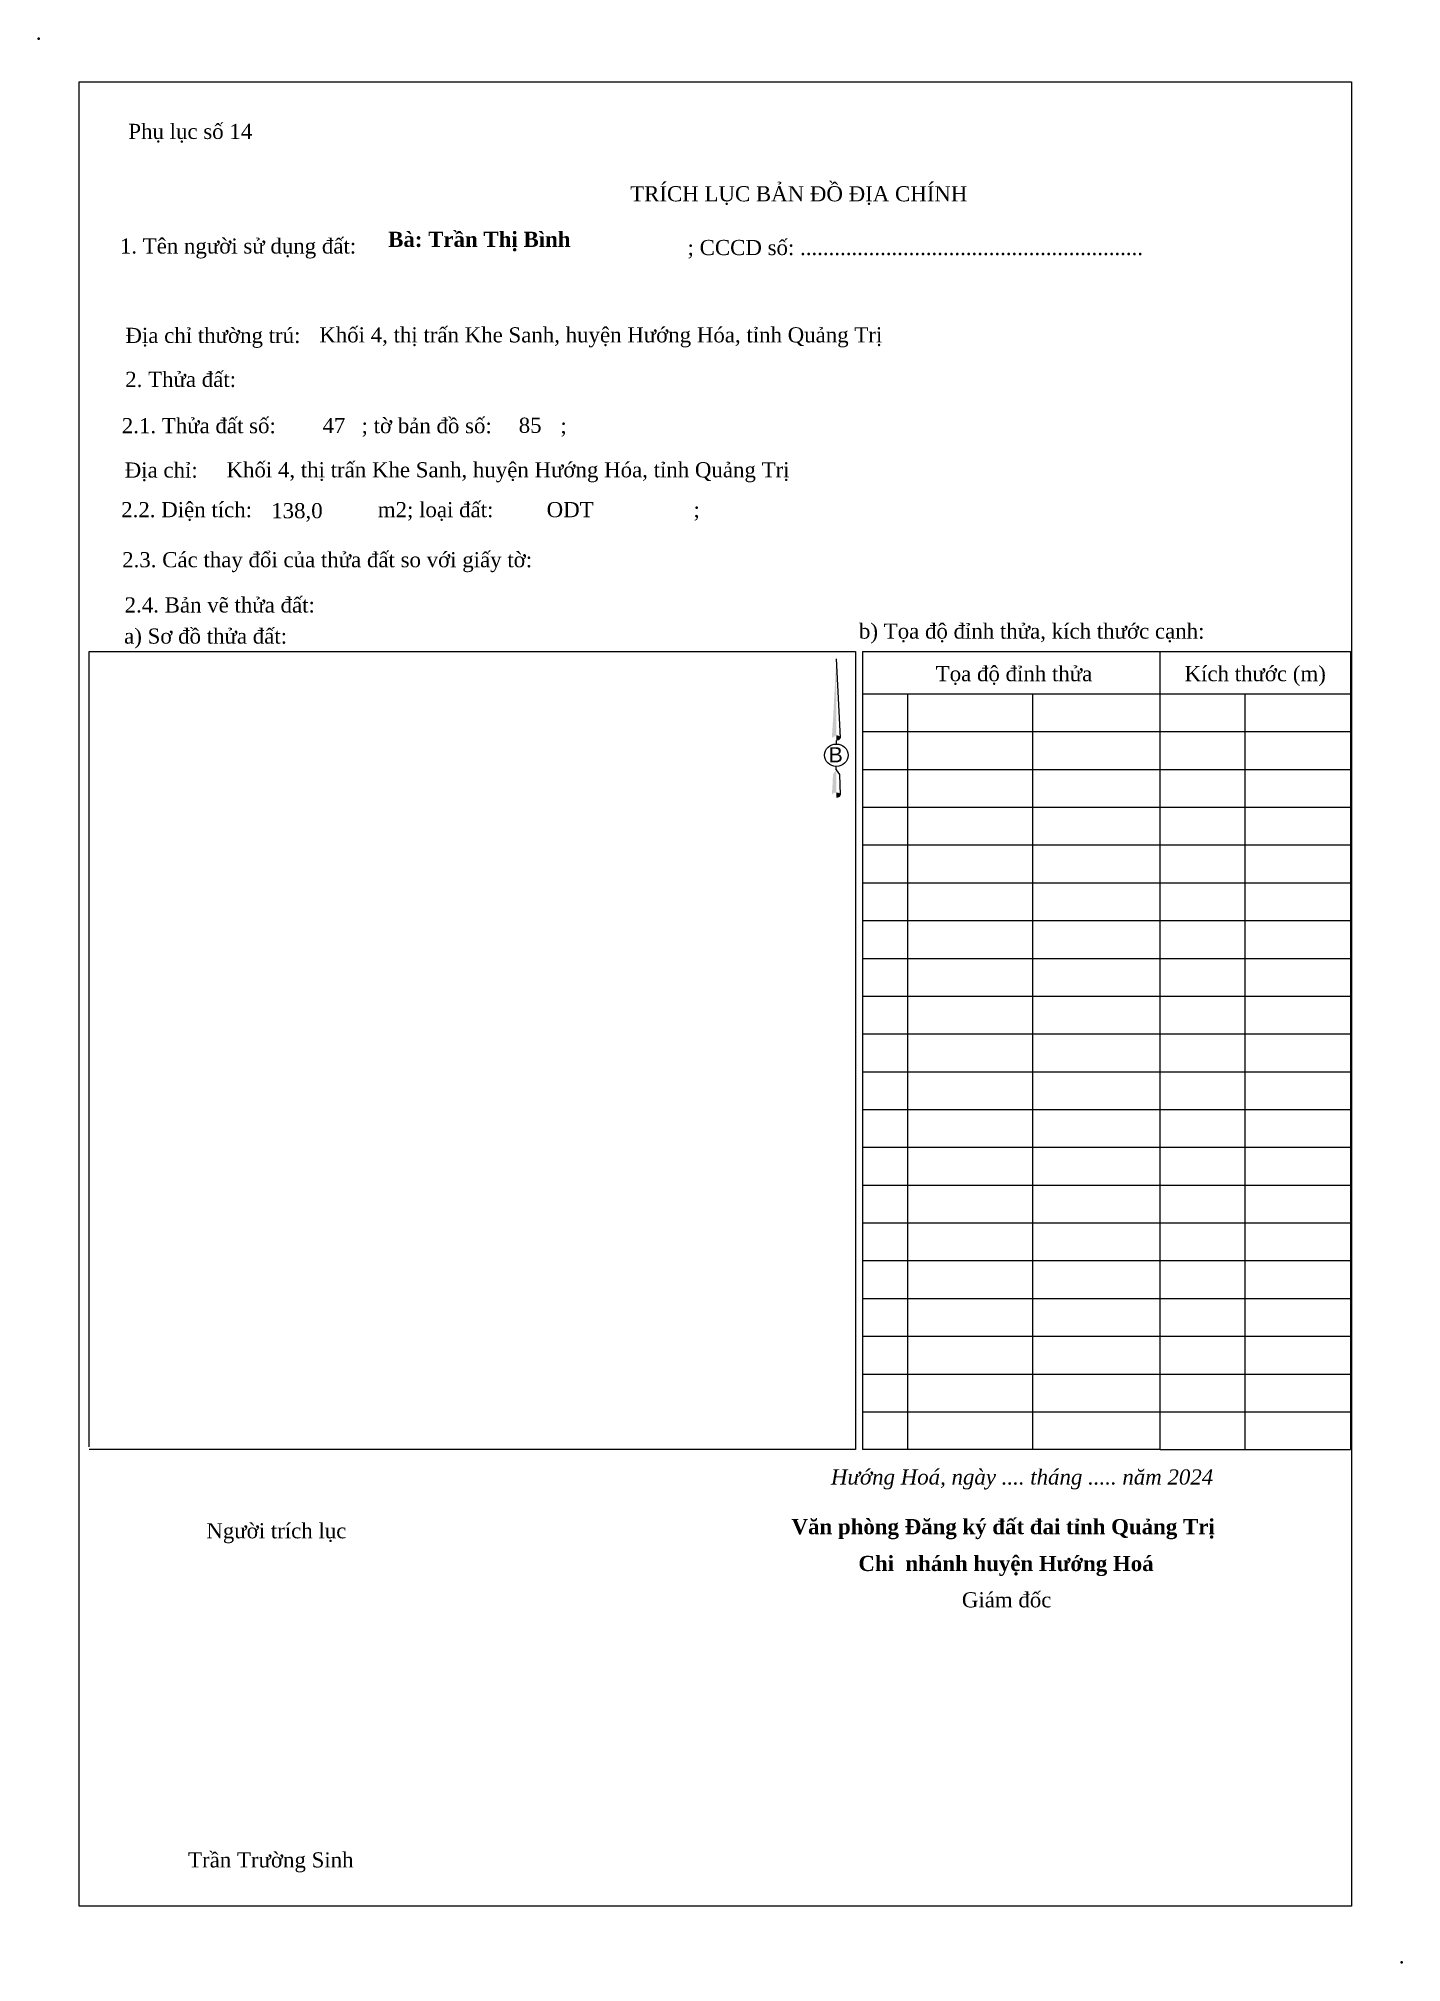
# Model space of a CAD drawing. Header units: metres. Extents: x 549732 to 550404, y 1838194 to 1838434.
# Drawn here: x 550298.2 to 550404.1, y 1838234.2 to 1838383.8 of the extents above; entities that cross this region are included whole.
import ezdxf
from ezdxf.enums import TextEntityAlignment as Align

# ---------------------------------------------------------------- set-up
doc = ezdxf.new("R2010")
doc.units = ezdxf.units.M
doc.header["$MEASUREMENT"] = 0
for name, color, linetype, lineweight in [('hsktNoiDung', 254, 'Continuous', 0), ('hsktTemplate', 254, 'Continuous', 0), ('Level 1', 7, 'Continuous', 0)]:
    doc.layers.add(name, color=color, linetype=linetype, lineweight=lineweight)
doc.styles.add('Style-Arial', font='arial.ttf')
doc.styles.add('Style-Times New Roman', font='times.ttf')
doc.styles.add('Style-Times New Roman IF', font='timesi.ttf')
doc.styles.add('TimesNewRoman', font='times.ttf', dxfattribs={"height": 20})

msp = doc.modelspace()

# ---------------------------------------------------------------- texts
at = {"layer": 'hsktNoiDung', "color": 7, "linetype": 'Continuous', "lineweight": 0, "style": 'Style-Times New Roman'}
for s, height, p in [('Khối 4, thị trấn Khe Sanh, huyện Hướng Hóa, tỉnh Quảng Trị', 1.1769, (550341.87, 1838360.75)), ('47', 1.177, (550321.13, 1838353.7)), ('85', 1.177, (550336.38, 1838353.72)), ('Khối 4, thị trấn Khe Sanh, huyện Hướng Hóa, tỉnh Quảng Trị', 1.1769, (550334.66, 1838350.26)), ('138,0', 1.177, (550318.25, 1838347.08)), ('ODT', 1.177, (550339.49, 1838347.16))]:
    msp.add_text(s, height=height, dxfattribs=at).set_placement(p, align=Align.MIDDLE_CENTER)
at = {"layer": 'hsktTemplate', "color": 7, "linetype": 'Continuous', "lineweight": 0}
for s, height, style, p in [('Phụ lục số 14', 1.1769, 'Style-Times New Roman', (550309.96, 1838375.98)), ('b) Tọa độ đỉnh thửa, kích thước cạnh:', 1.1769, 'Style-Times New Roman', (550375.37, 1838337.13)), ('Hướng Hoá, ngày .... tháng ..... năm 2024', 1.1769, 'Style-Times New Roman IF', (550374.62, 1838271.36)), ('Người trích lục', 1.1769, 'Style-Times New Roman', (550316.65, 1838267.18)), (' Giám đốc', 1.177, 'Style-Times New Roman', (550373.2, 1838261.81)), ('Trần Trường Sinh', 1.1769, 'Style-Times New Roman', (550316.22, 1838241.59))]:
    msp.add_text(s, height=height, dxfattribs=dict(at, style=style)).set_placement(p, align=Align.CENTER)
at = {"layer": 'hsktTemplate', "color": 7, "linetype": 'Continuous', "lineweight": 13, "style": 'Style-Times New Roman'}
msp.add_text(' TRÍCH LỤC BẢN ĐỒ ĐỊA CHÍNH', height=1.1769, dxfattribs=at).set_placement((550357.04, 1838371.72), align=Align.MIDDLE_CENTER)
at = {"layer": 'hsktTemplate', "color": 7, "linetype": 'Continuous', "lineweight": 0, "style": 'Style-Times New Roman'}
for s, height, p in [('1. Tên người sử dụng đất:', 1.1769, (550313.67, 1838367.66)), ('; CCCD số: ............................................................', 1.1769, (550366.32, 1838367.54)), ('Địa chỉ thường trú:', 1.1769, (550311.72, 1838360.71)), ('2. Thửa đất:', 1.1769, (550309.21, 1838357.29)), ('2.1. Thửa đất số:               ; tờ bản đồ số:            ;', 1.1769, (550321.93, 1838353.69)), ('Địa chỉ:', 1.177, (550307.7, 1838350.24)), ('2.2. Diện tích:                      m2; loại đất:                                   ;', 1.1769, (550327.08, 1838347.16)), ('2.3. Các thay đổi của thửa đất so với giấy tờ:', 1.1769, (550320.6, 1838343.27)), ('2.4. Bản vẽ thửa đất:', 1.1769, (550312.25, 1838339.75)), ('a) Sơ đồ thửa đất:', 1.1769, (550311.15, 1838337.33))]:
    msp.add_text(s, height=height, dxfattribs=at).set_placement(p, align=Align.MIDDLE_CENTER)
for s, p in [('Tọa độ đỉnh thửa', (550367.91, 1838333.82)), ('Kích thước (m)', (550387.25, 1838333.82))]:
    msp.add_text(s, height=1.1769, dxfattribs=at).set_placement(p)
at = {"layer": 'hsktTemplate', "color": 7, "linetype": 'Continuous', "lineweight": 0, "char_height": 1.1769}
for s, insert, attachment_point, line_spacing_factor, style in [('\\fTimes New Roman|b1|i0|c00|p23;Bà: Trần Thị Bình', (550332.43, 1838368), 5, 0.72, 'TimesNewRoman'), ('\\fTimes New Roman|b1|i0|c00|p23;Văn phòng Đăng ký đất đai tỉnh Quảng Trị\\P Chi  nhánh huyện Hướng Hoá', (550373.15, 1838264.24), 8, 1.458832, 'Style-Times New Roman')]:
    msp.add_mtext(s, dxfattribs=dict(at, insert=insert, attachment_point=attachment_point, line_spacing_factor=line_spacing_factor, style=style))

# ---------------------------------------------------------------- blocks, each defined once
blk = doc.blocks.new('T1G_TB')
at = {"layer": 'hsktTemplate', "color": 254, "linetype": 'Continuous', "lineweight": 40}
blk.add_point((0, 0), dxfattribs=at)
blk = doc.blocks.new('*U7')
at = {"layer": 'hsktTemplate', "linetype": 'Continuous', "lineweight": 13}
h = blk.add_hatch(color=7, dxfattribs=at)
edge = h.paths.add_edge_path()
edge.add_line((-0.68, 0.54), (-0.84, -1.77))
edge.add_line((-0.84, -1.77), (-0.8, -1.75))
edge.add_ellipse((0, -1.79), major_axis=(0.807, 0), ratio=0.614131, start_angle=90, end_angle=176.1531, ccw=False)
edge.add_line((0, -1.29), (0, -1.27))
edge.add_line((0, -1.27), (0, 13.01))
edge.add_line((0, 13.01), (-0.68, 0.54))
h = blk.add_hatch(color=7, dxfattribs=at)
edge = h.paths.add_edge_path()
edge.add_line((0, -1.81), (0, -2.24))
edge.add_line((0, -2.24), (0, -2.28))
edge.add_ellipse((0, -1.79), major_axis=(0.807, 0), ratio=0.614131, start_angle=270, end_angle=360)
edge.add_line((0.81, -1.79), (0.75, -1.77))
edge.add_line((0.75, -1.77), (0.75, -1.77))
edge.add_line((0.75, -1.77), (0.81, -1.75))
edge.add_ellipse((0, -1.79), major_axis=(0.807, 0), ratio=0.614131, start_angle=3.8469, end_angle=90)
edge.add_line((0, -1.29), (0, -1.27))
edge.add_line((0, -1.27), (0, -1.81))
h = blk.add_hatch(color=7, dxfattribs=at)
edge = h.paths.add_edge_path()
edge.add_ellipse((0, -12.49), major_axis=(0.807, 0), ratio=0.614131, start_angle=90, end_angle=142.7278, ccw=False)
edge.add_line((0, -11.99), (0, -11.95))
edge.add_line((0, -11.95), (0, -7.78))
edge.add_line((0, -7.78), (-0.63, -8.62))
edge.add_line((-0.63, -8.62), (-0.68, -10.11))
edge.add_line((-0.68, -10.11), (-0.84, -12.45))
edge.add_line((-0.84, -12.45), (-0.8, -12.45))
edge.add_ellipse((0, -12.49), major_axis=(0.807, 0), ratio=0.614131, start_angle=142.7278, end_angle=176.1432, ccw=False)
h = blk.add_hatch(color=7, dxfattribs=at)
edge = h.paths.add_edge_path()
edge.add_line((0, -12.54), (0, -12.95))
edge.add_line((0, -12.95), (0, -12.98))
edge.add_ellipse((0, -12.49), major_axis=(0.807, 0), ratio=0.614131, start_angle=270, end_angle=360)
edge.add_line((0.81, -12.49), (0.75, -12.45))
edge.add_line((0.75, -12.45), (0.75, -12.45))
edge.add_line((0.75, -12.45), (0.81, -12.45))
edge.add_ellipse((0, -12.49), major_axis=(0.807, 0), ratio=0.614131, start_angle=3.8469, end_angle=90)
edge.add_line((0, -11.99), (0, -11.95))
edge.add_line((0, -11.95), (0, -12.54))
at = {"layer": 'hsktTemplate', "color": 7, "linetype": 'Continuous', "lineweight": 13}
for p, q in [((0, 13.01), (0.75, -1.77)), ((0, 13.01), (0.75, -1.77)), ((0, 13.01), (0.75, -1.77)), ((0, -2.24), (0, -2.81)), ((0, -2.24), (0, -2.81)), ((0, -2.24), (0, -2.81)), ((0, -7.78), (0, -7.12)), ((0, -7.78), (0, -7.12)), ((0, -7.78), (0, -7.12)), ((0, -7.78), (0.59, -8.62)), ((0, -7.78), (0.59, -8.62)), ((0, -7.78), (0.59, -8.62)), ((0.59, -8.62), (0.75, -12.45)), ((0.59, -8.62), (0.75, -12.45)), ((0.59, -8.62), (0.75, -12.45))]:
    blk.add_line(p, q, dxfattribs=at)
blk.add_ellipse((0, -5.02), major_axis=(2.2, 0), ratio=0.952727, dxfattribs=at)
at = {"layer": 'hsktTemplate', "color": 7, "linetype": 'Continuous', "lineweight": 0, "style": 'Style-Arial'}
blk.add_text('B', height=2.83, dxfattribs=at).set_placement((-0.1, -4.93), align=Align.MIDDLE_CENTER)

# ---------------------------------------------------------------- linework, layer by layer
at = {"layer": 'hsktTemplate', "color": 7, "linetype": 'Continuous', "lineweight": 0}
for p, q in [((550302.09, 1838336.12), (550361.66, 1838336.12)), ((550302.09, 1838274.3), (550302.09, 1838336.12)), ((550361.66, 1838336.12), (550361.66, 1838274.08)), ((550362.22, 1838336.12), (550362.22, 1838274.08)), ((550362.22, 1838336.12), (550385.36, 1838336.12)), ((550385.36, 1838274.08), (550385.36, 1838336.12)), ((550385.36, 1838336.12), (550400.16, 1838336.12)), ((550400.16, 1838336.12), (550400.16, 1838274.08)), ((550362.29, 1838332.84), (550400.16, 1838332.84)), ((550365.71, 1838332.84), (550365.71, 1838274.08)), ((550375.44, 1838332.84), (550375.44, 1838274.08)), ((550391.94, 1838332.84), (550391.94, 1838274.08)), ((550362.22, 1838329.9), (550400.16, 1838329.9)), ((550362.22, 1838326.96), (550400.16, 1838326.96)), ((550362.22, 1838324.03), (550400.16, 1838324.03)), ((550362.22, 1838321.09), (550400.16, 1838321.09)), ((550362.22, 1838318.15), (550400.16, 1838318.15)), ((550362.22, 1838315.21), (550400.16, 1838315.21)), ((550362.22, 1838312.27), (550400.16, 1838312.27)), ((550362.22, 1838309.33), (550400.16, 1838309.33)), ((550362.22, 1838306.4), (550400.16, 1838306.4)), ((550362.22, 1838303.46), (550400.16, 1838303.46)), ((550362.22, 1838300.52), (550400.16, 1838300.52)), ((550362.22, 1838297.58), (550400.16, 1838297.58)), ((550362.22, 1838294.64), (550400.16, 1838294.64)), ((550362.22, 1838291.71), (550400.16, 1838291.71)), ((550362.22, 1838288.77), (550400.16, 1838288.77)), ((550362.22, 1838285.83), (550400.16, 1838285.83)), ((550362.22, 1838282.89), (550400.16, 1838282.89)), ((550362.22, 1838279.95), (550400.16, 1838279.95)), ((550362.22, 1838277.02), (550400.16, 1838277.02)), ((550361.66, 1838274.08), (550302.09, 1838274.08)), ((550385.36, 1838274.08), (550362.22, 1838274.08)), ((550385.36, 1838274.08), (550400.16, 1838274.08))]:
    msp.add_line(p, q, dxfattribs=at)
at = {"layer": 'Level 1', "color": 7, "linetype": 'Continuous', "lineweight": 13, "flags": 128}
msp.add_lwpolyline([(550301.33, 1838380.41), (550400.22, 1838380.41), (550400.22, 1838238.59), (550301.33, 1838238.59), (550301.33, 1838380.41)], close=True, dxfattribs=at)

# ---------------------------------------------------------------- block references
at = {"layer": 'hsktTemplate', "color": 254, "linetype": 'Continuous', "lineweight": 40, "xscale": 1.138826624294055, "yscale": 1.138826624294055, "zscale": 1.138826624294055}
for p in [(550298.16, 1838383.79), (550404.12, 1838234.2)]:
    msp.add_blockref('T1G_TB', p, dxfattribs=at)
at = {"layer": 'hsktTemplate', "color": 7, "linetype": 'Continuous', "lineweight": 13, "xscale": 0.4151340228038068, "yscale": 0.4151340228038068, "zscale": 0.4151340228038068}
msp.add_blockref('*U7', (550360.18, 1838330.15), dxfattribs=at)

msp.set_redraw_order([(e.dxf.handle, doc.entitydb.next_handle()) for e in msp.query("TEXT MTEXT ATTDEF DIMENSION ARC_DIMENSION")])  # texts and dimensions are drawn at this point

doc.saveas('drawing.dxf')
